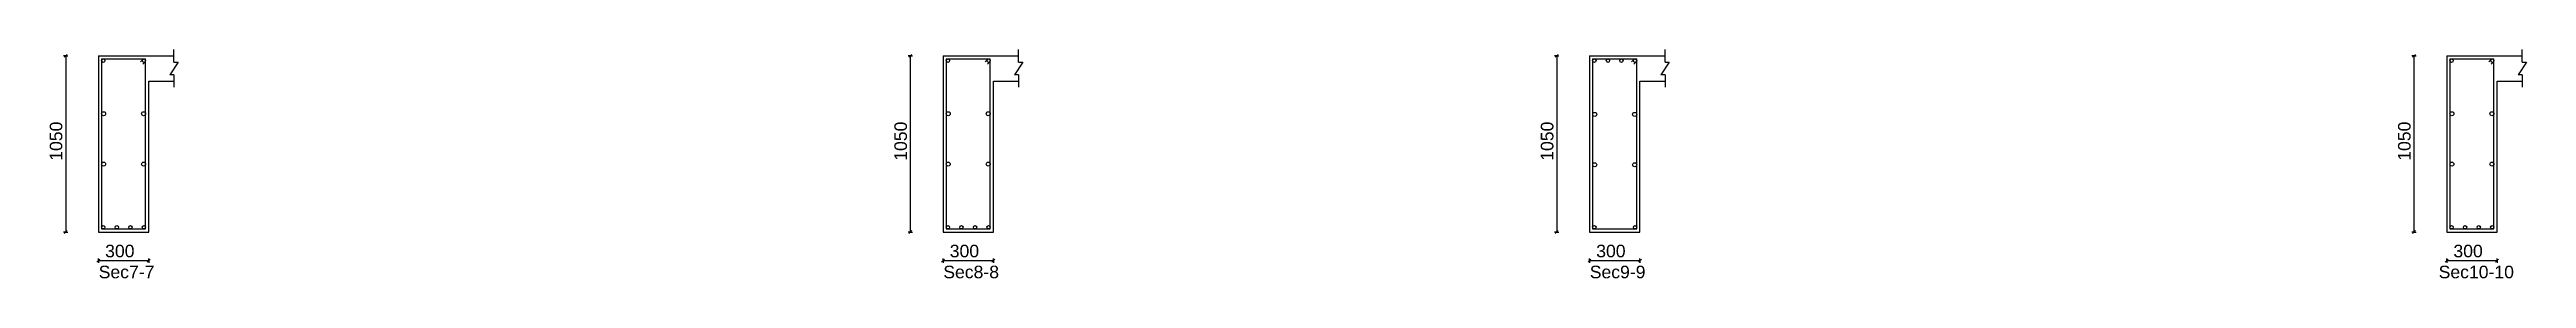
# Model space of a CAD drawing. Extents: x 0 to 98, y 3 to 248.
# Drawn here: x 69.9 to 84.66, y 69.05 to 70.42 of the extents above; entities that cross this region are included whole.
import ezdxf

# ---------------------------------------------------------------- set-up
doc = ezdxf.new("R2010")
doc.units = 0
for name, color, linetype in [('Beam_Cross_Label', 4, 'CONTINUOUS'), ('Beam_CrossSection', 2, 'CONTINUOUS'), ('dim_all', 7, 'CONTINUOUS'), ('main_botbars', 4, 'CONTINUOUS'), ('main_topbars', 4, 'CONTINUOUS'), ('Sidefacebar', 140, 'CONTINUOUS'), ('Stirrup_bar', 1, 'CONTINUOUS')]:
    doc.layers.add(name, color=color, linetype=linetype)
doc.styles.add('STRUDS_Arial', font='ARIAL.TTF', dxfattribs={"height": 0.04})

msp = doc.modelspace()

# ---------------------------------------------------------------- texts
at = {"layer": 'Beam_Cross_Label', "style": 'STRUDS_Arial'}
for s, p in [('Sec7-7', (70.1965, 69.055)), ('Sec8-8', (75.2265, 69.055)), ('Sec9-9', (79.0765, 69.055)), ('Sec10-10', (84.132, 69.055))]:
    msp.add_text(s, height=0.075, dxfattribs=at).set_placement(p)
at = {"layer": 'dim_all', "style": 'STRUDS_Arial'}
for p in [(69.98, 69.755), (75.01, 69.755), (78.86, 69.755), (83.965, 69.755)]:
    msp.add_text('1050', height=0.075, rotation=90, dxfattribs=at).set_placement(p)
for p in [(70.235, 69.18), (75.265, 69.18), (79.115, 69.18), (84.22, 69.18)]:
    msp.add_text('300', height=0.075, dxfattribs=at).set_placement(p)

# ---------------------------------------------------------------- linework, layer by layer
at = {"layer": 'Beam_CrossSection'}
for p, q in [((70.195, 70.38), (70.495, 70.38)), ((70.195, 70.38), (70.195, 69.33)), ((70.195, 70.38), (70.195, 70.38)), ((70.495, 70.38), (70.495, 70.38)), ((70.495, 70.38), (70.645, 70.38)), ((70.645, 70.3425), (70.645, 70.4175)), ((75.225, 70.38), (75.525, 70.38)), ((75.225, 70.38), (75.225, 69.33)), ((75.225, 70.38), (75.225, 70.38)), ((75.525, 70.38), (75.525, 70.38)), ((75.525, 70.38), (75.675, 70.38)), ((75.675, 70.3425), (75.675, 70.4175)), ((79.075, 70.38), (79.375, 70.38)), ((79.075, 70.38), (79.075, 69.33)), ((79.075, 70.38), (79.075, 70.38)), ((79.375, 70.38), (79.375, 70.38)), ((79.375, 70.38), (79.525, 70.38)), ((79.525, 70.3425), (79.525, 70.4175)), ((84.18, 70.38), (84.48, 70.38)), ((84.18, 70.38), (84.18, 69.33)), ((84.18, 70.38), (84.18, 70.38)), ((84.48, 70.38), (84.48, 70.38)), ((84.48, 70.38), (84.63, 70.38)), ((84.63, 70.3425), (84.63, 70.4175)), ((70.495, 69.33), (70.495, 70.23)), ((70.495, 70.23), (70.645, 70.23)), ((70.67, 70.3425), (70.62, 70.2675)), ((70.645, 70.2675), (70.62, 70.2675)), ((70.645, 70.3425), (70.67, 70.3425)), ((70.645, 70.2675), (70.645, 70.1925)), ((75.525, 69.33), (75.525, 70.23)), ((75.525, 70.23), (75.675, 70.23)), ((75.7, 70.3425), (75.65, 70.2675)), ((75.675, 70.2675), (75.65, 70.2675)), ((75.675, 70.3425), (75.7, 70.3425)), ((75.675, 70.2675), (75.675, 70.1925)), ((79.375, 69.33), (79.375, 70.23)), ((79.375, 70.23), (79.525, 70.23)), ((79.55, 70.3425), (79.5, 70.2675)), ((79.525, 70.2675), (79.5, 70.2675)), ((79.525, 70.3425), (79.55, 70.3425)), ((79.525, 70.2675), (79.525, 70.1925)), ((84.48, 69.33), (84.48, 70.23)), ((84.48, 70.23), (84.63, 70.23)), ((84.655, 70.3425), (84.605, 70.2675)), ((84.63, 70.2675), (84.605, 70.2675)), ((84.63, 70.3425), (84.655, 70.3425)), ((84.63, 70.2675), (84.63, 70.1925)), ((70.195, 69.33), (70.495, 69.33)), ((75.225, 69.33), (75.525, 69.33)), ((79.075, 69.33), (79.375, 69.33)), ((84.18, 69.33), (84.48, 69.33))]:
    msp.add_line(p, q, dxfattribs=at)
at = {"layer": 'dim_all'}
for p, q in [((70, 70.38), (69.9875, 70.38)), ((70, 70.38), (69.9912, 70.3712)), ((70, 70.38), (70.0089, 70.3888)), ((70, 70.38), (70.0125, 70.38)), ((70, 70.38), (70, 69.33)), ((75.03, 70.38), (75.0175, 70.38)), ((75.03, 70.38), (75.0212, 70.3712)), ((75.03, 70.38), (75.0389, 70.3888)), ((75.03, 70.38), (75.0425, 70.38)), ((75.03, 70.38), (75.03, 69.33)), ((78.88, 70.38), (78.8675, 70.38)), ((78.88, 70.38), (78.8712, 70.3712)), ((78.88, 70.38), (78.8889, 70.3888)), ((78.88, 70.38), (78.8925, 70.38)), ((78.88, 70.38), (78.88, 69.33)), ((83.985, 70.38), (83.9725, 70.38)), ((83.985, 70.38), (83.9762, 70.3712)), ((83.985, 70.38), (83.9939, 70.3888)), ((83.985, 70.38), (83.9975, 70.38)), ((83.985, 70.38), (83.985, 69.33)), ((70, 69.33), (70.0089, 69.3388)), ((75.03, 69.33), (75.0389, 69.3388)), ((78.88, 69.33), (78.8889, 69.3388)), ((83.985, 69.33), (83.9939, 69.3388)), ((70, 69.33), (69.9875, 69.33)), ((70, 69.33), (69.9912, 69.3212)), ((70, 69.33), (70.0125, 69.33)), ((75.03, 69.33), (75.0175, 69.33)), ((75.03, 69.33), (75.0212, 69.3212)), ((75.03, 69.33), (75.0425, 69.33)), ((78.88, 69.33), (78.8675, 69.33)), ((78.88, 69.33), (78.8712, 69.3212)), ((78.88, 69.33), (78.8925, 69.33)), ((83.985, 69.33), (83.9725, 69.33)), ((83.985, 69.33), (83.9762, 69.3212)), ((83.985, 69.33), (83.9975, 69.33)), ((70.195, 69.16), (70.1862, 69.1512)), ((70.195, 69.16), (70.195, 69.1725)), ((70.195, 69.16), (70.2039, 69.1688)), ((70.195, 69.16), (70.195, 69.1475)), ((70.195, 69.16), (70.495, 69.16)), ((70.495, 69.16), (70.4862, 69.1512)), ((70.495, 69.16), (70.495, 69.1725)), ((70.495, 69.16), (70.5039, 69.1688)), ((70.495, 69.16), (70.495, 69.1475)), ((75.225, 69.16), (75.2162, 69.1512)), ((75.225, 69.16), (75.225, 69.1725)), ((75.225, 69.16), (75.2339, 69.1688)), ((75.225, 69.16), (75.225, 69.1475)), ((75.225, 69.16), (75.525, 69.16)), ((75.525, 69.16), (75.5162, 69.1512)), ((75.525, 69.16), (75.525, 69.1725)), ((75.525, 69.16), (75.5339, 69.1688)), ((75.525, 69.16), (75.525, 69.1475)), ((79.075, 69.16), (79.0662, 69.1512)), ((79.075, 69.16), (79.075, 69.1725)), ((79.075, 69.16), (79.0839, 69.1688)), ((79.075, 69.16), (79.075, 69.1475)), ((79.075, 69.16), (79.375, 69.16)), ((79.375, 69.16), (79.3662, 69.1512)), ((79.375, 69.16), (79.375, 69.1725)), ((79.375, 69.16), (79.3839, 69.1688)), ((79.375, 69.16), (79.375, 69.1475)), ((84.18, 69.16), (84.1712, 69.1512)), ((84.18, 69.16), (84.18, 69.1725)), ((84.18, 69.16), (84.1889, 69.1688)), ((84.18, 69.16), (84.18, 69.1475)), ((84.18, 69.16), (84.48, 69.16)), ((84.48, 69.16), (84.4712, 69.1512)), ((84.48, 69.16), (84.48, 69.1725)), ((84.48, 69.16), (84.4889, 69.1688)), ((84.48, 69.16), (84.48, 69.1475))]:
    msp.add_line(p, q, dxfattribs=at)
at = {"layer": 'main_botbars'}
for centre in [(70.2238, 69.3587), (70.3046, 69.3587), (70.3855, 69.3587), (70.4663, 69.3587), (75.2538, 69.3587), (75.3346, 69.3587), (75.4155, 69.3587), (75.4963, 69.3587), (79.1038, 69.3587), (79.3463, 69.3587), (84.2088, 69.3587), (84.2896, 69.3587), (84.3705, 69.3587), (84.4513, 69.3587)]:
    msp.add_circle(centre, 0.01, dxfattribs=at)
at = {"layer": 'main_topbars'}
for centre in [(70.2238, 70.3512), (70.4663, 70.3512), (75.2538, 70.3512), (75.4963, 70.3512), (79.1038, 70.3512), (79.1846, 70.3512), (79.2654, 70.3512), (79.3463, 70.3512), (84.2088, 70.3512), (84.4513, 70.3512)]:
    msp.add_circle(centre, 0.01, dxfattribs=at)
at = {"layer": 'Sidefacebar'}
for centre in [(70.226, 70.035), (70.464, 70.035), (75.256, 70.035), (75.494, 70.035), (79.106, 70.031), (79.344, 70.031), (84.211, 70.035), (84.449, 70.035), (70.226, 69.735), (70.464, 69.735), (75.256, 69.735), (75.494, 69.735), (79.106, 69.731), (79.344, 69.731), (84.211, 69.735), (84.449, 69.735)]:
    msp.add_circle(centre, 0.012, dxfattribs=at)
at = {"layer": 'Stirrup_bar'}
for p, q in [((70.2138, 70.3612), (70.2138, 69.3487)), ((70.2138, 70.3612), (70.4763, 70.3612)), ((70.4592, 70.3583), (70.445, 70.3442)), ((70.4733, 70.3442), (70.4592, 70.33)), ((70.4763, 69.3487), (70.4763, 70.3612)), ((75.2438, 70.3612), (75.2438, 69.3487)), ((75.2438, 70.3612), (75.5063, 70.3612)), ((75.4892, 70.3583), (75.475, 70.3442)), ((75.5033, 70.3442), (75.4892, 70.33)), ((75.5063, 69.3487), (75.5063, 70.3612)), ((79.0938, 70.3612), (79.0938, 69.3487)), ((79.0938, 70.3612), (79.3563, 70.3612)), ((79.3392, 70.3583), (79.325, 70.3442)), ((79.3533, 70.3442), (79.3392, 70.33)), ((79.3563, 69.3487), (79.3563, 70.3612)), ((84.1988, 70.3612), (84.1988, 69.3487)), ((84.1988, 70.3612), (84.4613, 70.3612)), ((84.4442, 70.3583), (84.4301, 70.3442)), ((84.4583, 70.3442), (84.4442, 70.33)), ((84.4613, 69.3487), (84.4613, 70.3612)), ((70.2138, 69.3487), (70.4763, 69.3487)), ((75.2438, 69.3487), (75.5063, 69.3487)), ((79.0938, 69.3487), (79.3563, 69.3487)), ((84.1988, 69.3487), (84.4613, 69.3487))]:
    msp.add_line(p, q, dxfattribs=at)

msp.set_redraw_order([(e.dxf.handle, doc.entitydb.next_handle()) for e in msp.query("TEXT MTEXT ATTDEF DIMENSION ARC_DIMENSION")])  # texts and dimensions are drawn at this point

doc.saveas('drawing.dxf')
